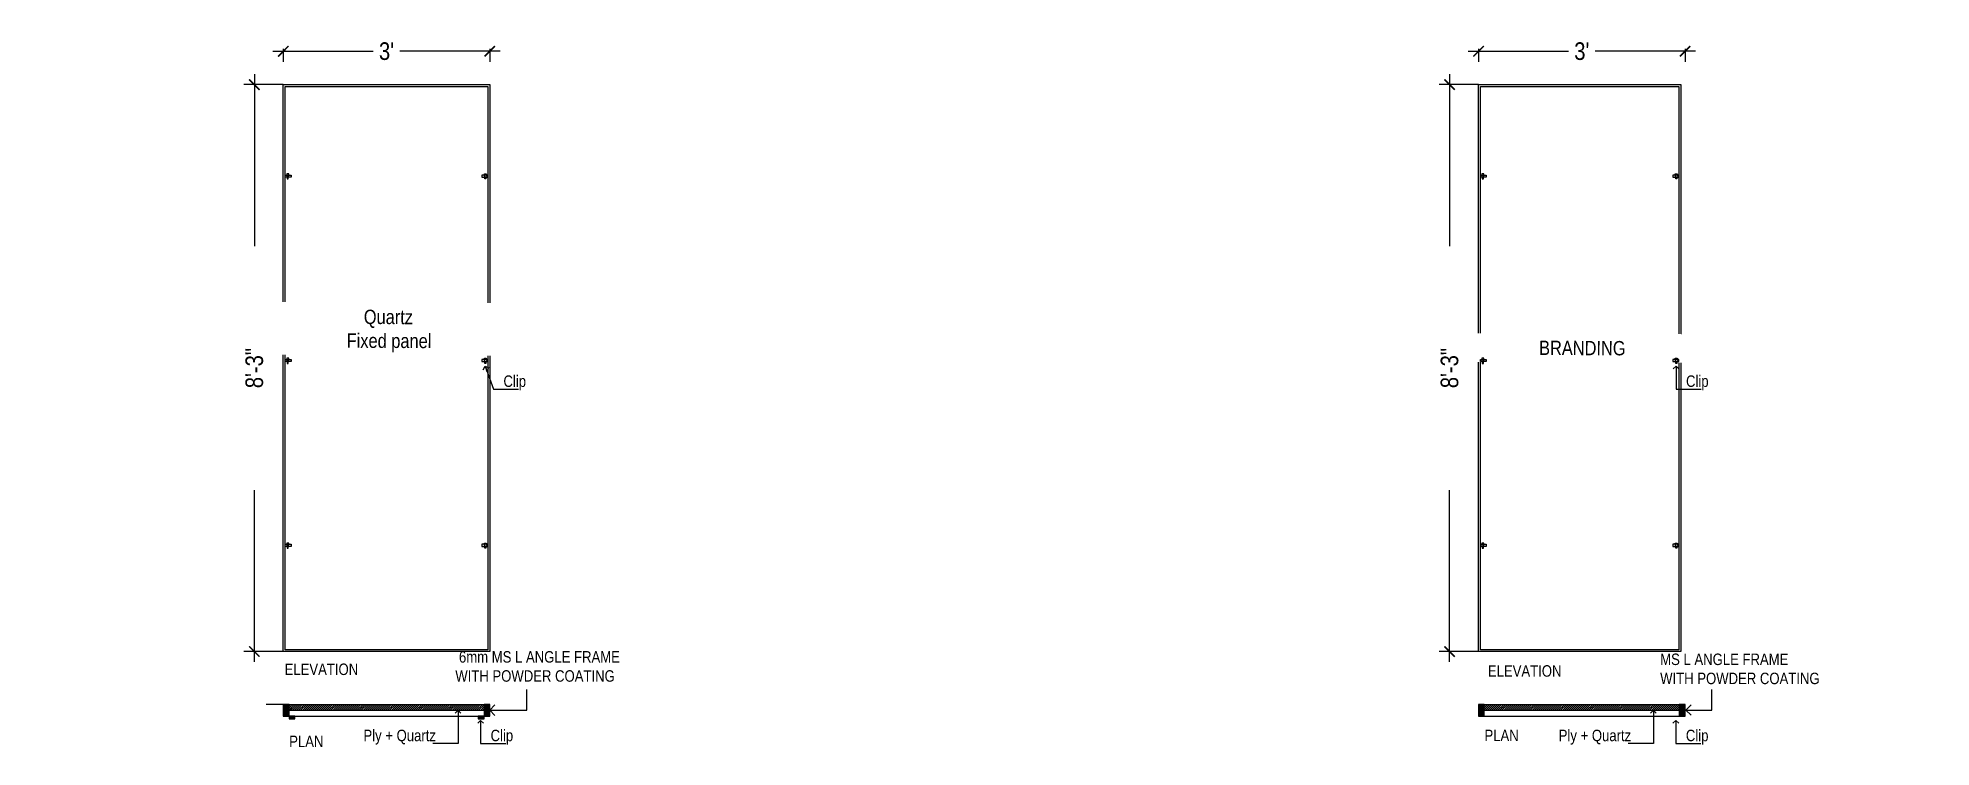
# Model space of a CAD drawing. Header units: inches. Extents: x -109431 to 29005, y -34715 to -1756.
# Drawn here: x -37293.7 to -36962.7, y -11941.8 to -11818 of the extents above; entities that cross this region are included whole.
import ezdxf

# ---------------------------------------------------------------- set-up
doc = ezdxf.new("R2010")
doc.units = ezdxf.units.IN
doc.header["$LTSCALE"] = 0.05
doc.header["$MEASUREMENT"] = 0
doc.header["$PDMODE"] = 3
doc.header["$PDSIZE"] = -4
doc.linetypes.add('ACAD_ISO03W100', pattern=[30, 12, -18])
doc.linetypes.add('DASHED2', pattern=[0.375, 0.25, -0.125])
doc.layers.get('Defpoints').update_dxf_attribs({"linetype": 'DASHED2'})
doc.layers.add('Flooring Layout', color=7, linetype='Continuous')
doc.layers.add('text', color=4, linetype='Continuous')
doc.styles.add('9-128OF1-4', font='ARIALN.TTF', dxfattribs={"height": 3.0792})
doc.dimstyles.new('DIM 1-4', dxfattribs={"dimtxt": 3.0792, "dimasz": 1.82, "dimexe": 1.82, "dimexo": 0, "dimgap": 0.09, "dimtad": 0, "dimzin": 0, "dimdsep": 46, "dimlunit": 4, "dimtxsty": '9-128OF1-4', "dimblk": 'ARCHTICK', "dimcen": 1.8125, "dimdle": 1.82, "dimclrd": 8, "dimclre": 8, "dimadec": 0, "dimazin": 0, "dimtfac": 1, "dimtofl": 0, "dimtmove": 0, "dimatfit": 3, "dimldrblk": 'OPEN90', "dimfxl": 1, "dimtolj": 1, "dimtzin": 0, "dimlwd": -1, "dimarcsym": 0})

msp = doc.modelspace()

# ---------------------------------------------------------------- texts
at = {"layer": 'Flooring Layout', "ltscale": 50, "char_height": 2, "style": '9-128OF1-4'}
for s, insert, attachment_point in [('Clip', (-37212.27284, -11876.93531), 1), ('Clip', (-37005.5721, -11876.93531), 1), (' 6mm MS L ANGLE FRAME^JWITH POWDER COATING', (-37220.68303, -11925.08567), 1), ('MS L ANGLE FRAME^JWITH POWDER COATING', (-37010.09201, -11925.50988), 1), ('ELEVATION', (-37250.52302, -11927.2532), 1), ('ELEVATION', (-37040.20185, -11927.54522), 1), ('Ply + Quartz', (-37224.07349, -11938.80803), 3), ('Clip', (-37214.51958, -11938.80803), 1), ('PLAN', (-37040.80255, -11938.80204), 1), ('PLAN', (-37040.80255, -11938.80204), 1), ('Ply + Quartz', (-37015.15477, -11938.80803), 3), ('Clip', (-37005.60086, -11938.80803), 1), ('PLAN', (-37249.72128, -11939.8414), 1)]:
    msp.add_mtext_dynamic_manual_height_columns(s, width=32.1203731, gutter_width=15.396, heights=[0], dxfattribs=dict(at, insert=insert, attachment_point=attachment_point))

# ---------------------------------------------------------------- blocks, each defined once
blk = doc.blocks.new('_ArchTick')
at = {"color": 0, "const_width": 0.15}
blk.add_lwpolyline([(-0.5, -0.5), (0.5, 0.5)], dxfattribs=at)
blk = doc.blocks.new('*D870')
at = {"layer": 'Defpoints', "color": 0, "ltscale": 50, "transparency": 16777216}
for p in [(-37250.75, -11819.91), (-37214.67, -11819.91), (-37214.67, -11820.32)]:
    blk.add_point(p, dxfattribs=at)
at = {"layer": 'Flooring Layout', "color": 8, "linetype": 'ACAD_ISO03W100', "ltscale": 50, "transparency": 16777216}
for p, q in [((-37252.57, -11820.32), (-37233.96, -11820.32)), ((-37212.85, -11820.32), (-37231.46, -11820.32))]:
    blk.add_line(p, q, dxfattribs=at)
at = {"layer": 'Flooring Layout', "color": 8, "linetype": 'ACAD_ISO03W100', "lineweight": -2, "ltscale": 50, "transparency": 16777216}
for p, q in [((-37250.75, -11819.91), (-37250.75, -11822.14)), ((-37214.67, -11819.91), (-37214.67, -11822.14))]:
    blk.add_line(p, q, dxfattribs=at)
at = {"layer": 'Flooring Layout', "color": 8, "ltscale": 50, "transparency": 16777216, "xscale": 1.82, "yscale": 1.82, "zscale": 1.82, "rotation": 180}
blk.add_blockref('_ArchTick', (-37250.75, -11820.32), dxfattribs=at)
at = {"layer": 'Flooring Layout', "color": 8, "ltscale": 50, "transparency": 16777216, "xscale": 1.82, "yscale": 1.82, "zscale": 1.82}
blk.add_blockref('_ArchTick', (-37214.67, -11820.32), dxfattribs=at)
at = {"layer": 'Flooring Layout', "color": 0, "ltscale": 50, "transparency": 16777216, "insert": (-37232.71, -11820.32), "char_height": 3.079, "attachment_point": 5, "style": '9-128OF1-4', "bg_fill": 3, "box_fill_scale": 1.25, "bg_fill_color": 256, "bg_fill_true_color": 13158600, "bg_fill_transparency": 0}
blk.add_mtext("\\A1;3'", dxfattribs=at)
blk = doc.blocks.new('_Open90')
at = {"color": 0, "linetype": 'ByBlock', "lineweight": -2}
for p, q in [((0, 0), (-1, 0)), ((-0.5, 0.5), (0, 0)), ((0, 0), (-0.5, -0.5))]:
    blk.add_line(p, q, dxfattribs=at)
blk = doc.blocks.new('*D871')
at = {"layer": 'Defpoints', "color": 0, "ltscale": 50, "transparency": 16777216}
for p in [(-37250.75, -11826.15), (-37255.81, -11925.15), (-37250.75, -11925.15)]:
    blk.add_point(p, dxfattribs=at)
at = {"layer": 'Flooring Layout', "color": 8, "linetype": 'ACAD_ISO03W100', "lineweight": -2, "ltscale": 50, "transparency": 16777216}
for p, q in [((-37250.75, -11826.15), (-37257.63, -11826.15)), ((-37250.75, -11925.15), (-37257.63, -11925.15))]:
    blk.add_line(p, q, dxfattribs=at)
at = {"layer": 'Flooring Layout', "color": 8, "linetype": 'ACAD_ISO03W100', "ltscale": 50, "transparency": 16777216}
for p, q in [((-37255.81, -11824.33), (-37255.81, -11872.2)), ((-37255.81, -11926.97), (-37255.81, -11879.1))]:
    blk.add_line(p, q, dxfattribs=at)
at = {"layer": 'Flooring Layout', "color": 8, "ltscale": 50, "transparency": 16777216, "xscale": 1.82, "yscale": 1.82, "zscale": 1.82}
for p, rotation in [((-37255.81, -11826.15), 90), ((-37255.81, -11925.15), 270)]:
    blk.add_blockref('_ArchTick', p, dxfattribs=dict(at, rotation=rotation))
at = {"layer": 'Flooring Layout', "color": 0, "ltscale": 50, "transparency": 16777216, "insert": (-37255.81, -11875.65), "char_height": 3.079, "attachment_point": 5, "rotation": 90, "style": '9-128OF1-4', "bg_fill": 3, "box_fill_scale": 1.25, "bg_fill_color": 256, "bg_fill_true_color": 13158600, "bg_fill_transparency": 0}
blk.add_mtext('\\A1;8\'-3"', dxfattribs=at)
blk = doc.blocks.new('*D872')
at = {"layer": 'Defpoints', "color": 0, "ltscale": 50, "transparency": 16777216}
for p in [(-37041.84, -11819.91), (-37005.75, -11819.91), (-37005.75, -11820.32)]:
    blk.add_point(p, dxfattribs=at)
at = {"layer": 'Flooring Layout', "color": 8, "linetype": 'ACAD_ISO03W100', "ltscale": 50, "transparency": 16777216}
for p, q in [((-37043.66, -11820.32), (-37025.04, -11820.32)), ((-37003.93, -11820.32), (-37022.54, -11820.32))]:
    blk.add_line(p, q, dxfattribs=at)
at = {"layer": 'Flooring Layout', "color": 8, "linetype": 'ACAD_ISO03W100', "lineweight": -2, "ltscale": 50, "transparency": 16777216}
for p, q in [((-37041.84, -11819.91), (-37041.84, -11822.14)), ((-37005.75, -11819.91), (-37005.75, -11822.14))]:
    blk.add_line(p, q, dxfattribs=at)
at = {"layer": 'Flooring Layout', "color": 8, "ltscale": 50, "transparency": 16777216, "xscale": 1.82, "yscale": 1.82, "zscale": 1.82, "rotation": 180}
blk.add_blockref('_ArchTick', (-37041.84, -11820.32), dxfattribs=at)
at = {"layer": 'Flooring Layout', "color": 8, "ltscale": 50, "transparency": 16777216, "xscale": 1.82, "yscale": 1.82, "zscale": 1.82}
blk.add_blockref('_ArchTick', (-37005.75, -11820.32), dxfattribs=at)
at = {"layer": 'Flooring Layout', "color": 0, "ltscale": 50, "transparency": 16777216, "insert": (-37023.79, -11820.32), "char_height": 3.079, "attachment_point": 5, "style": '9-128OF1-4', "bg_fill": 3, "box_fill_scale": 1.25, "bg_fill_color": 256, "bg_fill_true_color": 13158600, "bg_fill_transparency": 0}
blk.add_mtext("\\A1;3'", dxfattribs=at)
blk = doc.blocks.new('*D873')
at = {"layer": 'Defpoints', "color": 0, "ltscale": 50, "transparency": 16777216}
for p in [(-37041.84, -11826.15), (-37046.9, -11925.15), (-37041.84, -11925.15)]:
    blk.add_point(p, dxfattribs=at)
at = {"layer": 'Flooring Layout', "color": 8, "linetype": 'ACAD_ISO03W100', "lineweight": -2, "ltscale": 50, "transparency": 16777216}
for p, q in [((-37041.84, -11826.15), (-37048.72, -11826.15)), ((-37041.84, -11925.15), (-37048.72, -11925.15))]:
    blk.add_line(p, q, dxfattribs=at)
at = {"layer": 'Flooring Layout', "color": 8, "linetype": 'ACAD_ISO03W100', "ltscale": 50, "transparency": 16777216}
for p, q in [((-37046.9, -11824.33), (-37046.9, -11872.2)), ((-37046.9, -11926.97), (-37046.9, -11879.1))]:
    blk.add_line(p, q, dxfattribs=at)
at = {"layer": 'Flooring Layout', "color": 8, "ltscale": 50, "transparency": 16777216, "xscale": 1.82, "yscale": 1.82, "zscale": 1.82}
for p, rotation in [((-37046.9, -11826.15), 90), ((-37046.9, -11925.15), 270)]:
    blk.add_blockref('_ArchTick', p, dxfattribs=dict(at, rotation=rotation))
at = {"layer": 'Flooring Layout', "color": 0, "ltscale": 50, "transparency": 16777216, "insert": (-37046.9, -11875.65), "char_height": 3.079, "attachment_point": 5, "rotation": 90, "style": '9-128OF1-4', "bg_fill": 3, "box_fill_scale": 1.25, "bg_fill_color": 256, "bg_fill_true_color": 13158600, "bg_fill_transparency": 0}
blk.add_mtext('\\A1;8\'-3"', dxfattribs=at)

# ---------------------------------------------------------------- dimensions: what is measured, and where the dimension line sits
at = {"layer": 'Flooring Layout', "ltscale": 50}
for base, p1, p2, picture, middle in [((-37214.66717, -11820.31871), (-37250.75447, -11819.9088), (-37214.66717, -11819.9088), '*D870', (-37232.71082, -11820.31871)), ((-37005.74845, -11820.31871), (-37041.83574, -11819.9088), (-37005.74845, -11819.9088), '*D872', (-37023.7921, -11820.31871))]:
    dim = msp.add_linear_dim(base=base, p1=p1, p2=p2, dimstyle='DIM 1-4', override={"dimfxl": 0.1875, "dimtfill": 1, "dimarcsym": 1}, dxfattribs=at)
    dim.commit()
    dim.dimension.update_dxf_attribs({"geometry": picture, "text_midpoint": middle})

# ---------------------------------------------------------------- hatches: boundary and pattern name
at = {"layer": 'Flooring Layout', "ltscale": 50}
h = msp.add_hatch(color=256, dxfattribs=at)
h.dxf.hatch_style = 1
h.paths.add_polyline_path([(-37249.75447, -11934.41788), (-37250.75447, -11934.41788), (-37250.75447, -11936.41788), (-37249.75447, -11936.41788)])
h = msp.add_hatch(dxfattribs=at)
h.set_pattern_fill('ANSI31', color=256, scale=2)
h.paths.add_polyline_path([(-37215.66717, -11934.41788), (-37249.75447, -11934.41788), (-37249.75447, -11935.41788), (-37215.66717, -11935.41788)])
h = msp.add_hatch(color=256, dxfattribs=at)
h.dxf.hatch_style = 1
h.paths.add_polyline_path([(-37214.66717, -11934.41788), (-37215.66717, -11934.41788), (-37215.66717, -11936.41788), (-37214.66717, -11936.41788)])
h = msp.add_hatch(color=256, dxfattribs=at)
h.dxf.hatch_style = 1
h.paths.add_polyline_path([(-37040.83574, -11934.41788), (-37041.83574, -11934.41788), (-37041.83574, -11936.41788), (-37040.83574, -11936.41788)])
h = msp.add_hatch(dxfattribs=at)
h.set_pattern_fill('ANSI31', color=256, scale=2)
h.set_pattern_definition([(45, (208.91872, 0), (-0.1767766953, 0.1767766953), [])])
h.paths.add_polyline_path([(-37006.74845, -11934.41788), (-37040.83574, -11934.41788), (-37040.83574, -11935.41788), (-37006.74845, -11935.41788)])
h = msp.add_hatch(color=256, dxfattribs=at)
h.dxf.hatch_style = 1
h.paths.add_polyline_path([(-37005.74845, -11934.41788), (-37006.74845, -11934.41788), (-37006.74845, -11936.41788), (-37005.74845, -11936.41788)])
at = {"layer": 'Flooring Layout', "ltscale": 50, "true_color": 0xf27172}
h = msp.add_hatch(color=11, dxfattribs=at)
h.dxf.hatch_style = 1
h.paths.add_polyline_path([(-37248.75447, -11936.41788), (-37249.75447, -11936.41788), (-37249.75447, -11936.91788), (-37248.75447, -11936.91788)])
h = msp.add_hatch(color=11, dxfattribs=at)
h.dxf.hatch_style = 1
h.paths.add_polyline_path([(-37215.66717, -11936.41788), (-37216.66717, -11936.41788), (-37216.66717, -11936.91788), (-37215.66717, -11936.91788)])

# ---------------------------------------------------------------- linework, layer by layer
at = {"layer": 'Flooring Layout', "ltscale": 50}
for p, q in [((-37250.75447, -11934.41788), (-37253.75447, -11934.41788)), ((-37249.75447, -11934.41788), (-37215.66717, -11934.41788)), ((-37249.75447, -11935.41788), (-37215.66717, -11935.41788)), ((-37040.83574, -11934.41788), (-37006.74845, -11934.41788)), ((-37040.83574, -11935.41788), (-37006.74845, -11935.41788)), ((-37249.75447, -11936.41788), (-37215.66717, -11936.41788)), ((-37040.83574, -11936.41788), (-37006.74845, -11936.41788))]:
    msp.add_line(p, q, dxfattribs=at)
for points in [[(-37250.75447, -11826.14599), (-37214.66717, -11826.14599), (-37214.66717, -11925.14599), (-37250.75447, -11925.14599)], [(-37250.44447, -11826.45599), (-37214.97717, -11826.45599), (-37214.97717, -11924.83599), (-37250.44447, -11924.83599)], [(-37041.83574, -11826.14599), (-37006.49845, -11826.14599), (-37006.49845, -11925.14599), (-37041.83574, -11925.14599)], [(-37041.52574, -11826.45599), (-37006.80845, -11826.45599), (-37006.80845, -11924.83599), (-37041.52574, -11924.83599)], [(-37214.97717, -11841.93627), (-37216.02568, -11841.93627), (-37216.02568, -11842.32176), (-37214.97717, -11842.32176)], [(-37215.2659, -11841.73772), (-37215.32513, -11842.62086), (-37215.51483, -11842.62086), (-37215.61316, -11841.73772)], [(-37006.80845, -11841.93627), (-37007.85696, -11841.93627), (-37007.85696, -11842.32176), (-37006.80845, -11842.32176)], [(-37007.09718, -11841.73772), (-37007.15641, -11842.62086), (-37007.3461, -11842.62086), (-37007.44444, -11841.73772)], [(-37214.97717, -11906.41251), (-37216.02568, -11906.41251), (-37216.02568, -11906.798), (-37214.97717, -11906.798)], [(-37215.2659, -11906.21396), (-37215.32513, -11907.09711), (-37215.51483, -11907.09711), (-37215.61316, -11906.21396)], [(-37006.80845, -11906.41251), (-37007.85696, -11906.41251), (-37007.85696, -11906.798), (-37006.80845, -11906.798)], [(-37007.09718, -11906.21396), (-37007.15641, -11907.09711), (-37007.3461, -11907.09711), (-37007.44444, -11906.21396)], [(-37250.75447, -11934.41788), (-37250.75447, -11936.41788), (-37249.75447, -11936.41788), (-37249.75447, -11934.41788)], [(-37215.66717, -11934.41788), (-37215.66717, -11936.41788), (-37214.66717, -11936.41788), (-37214.66717, -11934.41788)], [(-37041.83574, -11934.41788), (-37041.83574, -11936.41788), (-37040.83574, -11936.41788), (-37040.83574, -11934.41788)], [(-37006.74845, -11934.41788), (-37006.74845, -11936.41788), (-37005.74845, -11936.41788), (-37005.74845, -11934.41788)], [(-37249.75447, -11936.41788), (-37249.75447, -11936.91788), (-37248.75447, -11936.91788), (-37248.75447, -11936.41788)], [(-37216.66717, -11936.41788), (-37216.66717, -11936.91788), (-37215.66717, -11936.91788), (-37215.66717, -11936.41788)]]:
    msp.add_lwpolyline(points, close=True, dxfattribs=at)

msp.set_redraw_order([(e.dxf.handle, doc.entitydb.next_handle()) for e in msp.query("TEXT MTEXT ATTDEF DIMENSION ARC_DIMENSION")])  # texts and dimensions are drawn at this point

# ---------------------------------------------------------------- leaders
for points, override in [([(-37214.66717, -11935.39838), (-37208.16903, -11935.39838), (-37208.16903, -11931.77645)], {"dimgap": 0.09, "dimtad": 0, "dimfxl": 0.1875, "dimtfill": 1, "dimarcsym": 1}), ([(-37005.582, -11935.37888), (-37001.06003, -11935.37888), (-37001.06003, -11931.75695)], {"dimgap": 0.09, "dimtad": 0, "dimfxl": 0.1875, "dimtfill": 1, "dimarcsym": 1}), ([(-37220.19689, -11935.41788), (-37220.19689, -11941.23047), (-37224.58955, -11941.23047)], {"dimasz": 1, "dimfxl": 0.1875, "dimtfill": 1, "dimarcsym": 1}), ([(-37011.27816, -11935.41788), (-37011.27816, -11941.23047), (-37015.67082, -11941.23047)], {"dimasz": 1, "dimfxl": 0.1875, "dimtfill": 1, "dimarcsym": 1}), ([(-37216.27263, -11937.17409), (-37216.27263, -11941.23047), (-37211.87997, -11941.23047)], {"dimasz": 1, "dimgap": 0.09, "dimtad": 0, "dimfxl": 0.1875, "dimtfill": 1, "dimarcsym": 1}), ([(-37007.35391, -11937.17409), (-37007.35391, -11941.23047), (-37002.96124, -11941.23047)], {"dimasz": 1, "dimgap": 0.09, "dimtad": 0, "dimfxl": 0.1875, "dimtfill": 1, "dimarcsym": 1})]:
    msp.add_leader(points, dimstyle='DIM 1-4', override=override, dxfattribs=at)

# ---------------------------------------------------------------- next in the draw order: texts
at = {"layer": 'text', "color": 7, "ltscale": 50, "true_color": 0xffffff, "insert": (-37292.38042, -11868.89635), "char_height": 2.5, "width": 119.7881661, "attachment_point": 4, "rotation": 359.7287349, "style": '9-128OF1-4', "bg_fill": 2}
msp.add_mtext('\\pi55.69132;{\\C30;\\c2254834;Quartz\\P\\pi52.71468;Fixed panel }', dxfattribs=at)

# ---------------------------------------------------------------- next in the draw order: dimensions: what is measured, and where the dimension line sits
at = {"layer": 'Flooring Layout', "ltscale": 50}
dim = msp.add_linear_dim(base=(-37046.89504, -11925.14599), p1=(-37041.83574, -11826.14599), p2=(-37041.83574, -11925.14599), angle=90, dimstyle='DIM 1-4', override={"dimfxl": 0.1875, "dimtfill": 1, "dimarcsym": 1}, dxfattribs=at)
dim.commit()
dim.dimension.update_dxf_attribs({"geometry": '*D873', "text_midpoint": (-37046.89504, -11875.64599)})

# ---------------------------------------------------------------- next in the draw order: linework, layer by layer
for points in [[(-37041.52574, -11841.93627), (-37040.47724, -11841.93627), (-37040.47724, -11842.32176), (-37041.52574, -11842.32176)], [(-37041.23701, -11841.73772), (-37041.17778, -11842.62086), (-37040.98809, -11842.62086), (-37040.88976, -11841.73772)], [(-37214.97717, -11874.14049), (-37216.02568, -11874.14049), (-37216.02568, -11874.52598), (-37214.97717, -11874.52598)], [(-37215.2659, -11873.94194), (-37215.32513, -11874.82508), (-37215.51483, -11874.82508), (-37215.61316, -11873.94194)], [(-37041.52574, -11906.41251), (-37040.47724, -11906.41251), (-37040.47724, -11906.798), (-37041.52574, -11906.798)], [(-37041.23701, -11906.21396), (-37041.17778, -11907.09711), (-37040.98809, -11907.09711), (-37040.88976, -11906.21396)]]:
    msp.add_lwpolyline(points, close=True, dxfattribs=at)

# ---------------------------------------------------------------- next in the draw order: texts
at = {"layer": 'text', "color": 7, "ltscale": 50, "true_color": 0xffffff, "insert": (-37083.78054, -11871.8789), "char_height": 2.5, "width": 119.7881661, "attachment_point": 4, "rotation": 359.7287349, "style": '9-128OF1-4', "bg_fill": 2}
msp.add_mtext('\\pi52.53051;{\\C30;\\c2254834;BRANDING }', dxfattribs=at)

# ---------------------------------------------------------------- next in the draw order: dimensions: what is measured, and where the dimension line sits
at = {"layer": 'Flooring Layout', "ltscale": 50}
dim = msp.add_linear_dim(base=(-37255.81376, -11925.14599), p1=(-37250.75447, -11826.14599), p2=(-37250.75447, -11925.14599), angle=90, dimstyle='DIM 1-4', override={"dimfxl": 0.1875, "dimtfill": 1, "dimarcsym": 1}, dxfattribs=at)
dim.commit()
dim.dimension.update_dxf_attribs({"geometry": '*D871', "text_midpoint": (-37255.81376, -11875.64599)})

# ---------------------------------------------------------------- next in the draw order: leaders
msp.add_leader([(-37215.49387, -11875.30137), (-37214.0259, -11879.35775), (-37209.63323, -11879.35775)], dimstyle='DIM 1-4', override={"dimasz": 1, "dimgap": 0.09, "dimtad": 0, "dimfxl": 0.1875, "dimtfill": 1, "dimarcsym": 1}, dxfattribs=at)

# ---------------------------------------------------------------- next in the draw order: linework, layer by layer
for points in [[(-37250.44447, -11841.93627), (-37249.39596, -11841.93627), (-37249.39596, -11842.32176), (-37250.44447, -11842.32176)], [(-37250.15574, -11841.73772), (-37250.09651, -11842.62086), (-37249.90682, -11842.62086), (-37249.80848, -11841.73772)], [(-37250.44447, -11874.14049), (-37249.39596, -11874.14049), (-37249.39596, -11874.52598), (-37250.44447, -11874.52598)], [(-37250.15574, -11873.94194), (-37250.09651, -11874.82508), (-37249.90682, -11874.82508), (-37249.80848, -11873.94194)], [(-37041.52574, -11874.14049), (-37040.47724, -11874.14049), (-37040.47724, -11874.52598), (-37041.52574, -11874.52598)], [(-37041.23701, -11873.94194), (-37041.17778, -11874.82508), (-37040.98809, -11874.82508), (-37040.88976, -11873.94194)], [(-37006.80845, -11874.14049), (-37007.85696, -11874.14049), (-37007.85696, -11874.52598), (-37006.80845, -11874.52598)], [(-37007.09718, -11873.94194), (-37007.15641, -11874.82508), (-37007.3461, -11874.82508), (-37007.44444, -11873.94194)], [(-37250.44447, -11906.41251), (-37249.39596, -11906.41251), (-37249.39596, -11906.798), (-37250.44447, -11906.798)], [(-37250.15574, -11906.21396), (-37250.09651, -11907.09711), (-37249.90682, -11907.09711), (-37249.80848, -11906.21396)]]:
    msp.add_lwpolyline(points, close=True, dxfattribs=at)

# ---------------------------------------------------------------- next in the draw order: leaders
msp.add_leader([(-37007.32515, -11875.30137), (-37007.32515, -11879.35775), (-37002.93249, -11879.35775)], dimstyle='DIM 1-4', override={"dimasz": 1, "dimgap": 0.09, "dimtad": 0, "dimfxl": 0.1875, "dimtfill": 1, "dimarcsym": 1}, dxfattribs=at)

doc.saveas('drawing.dxf')
